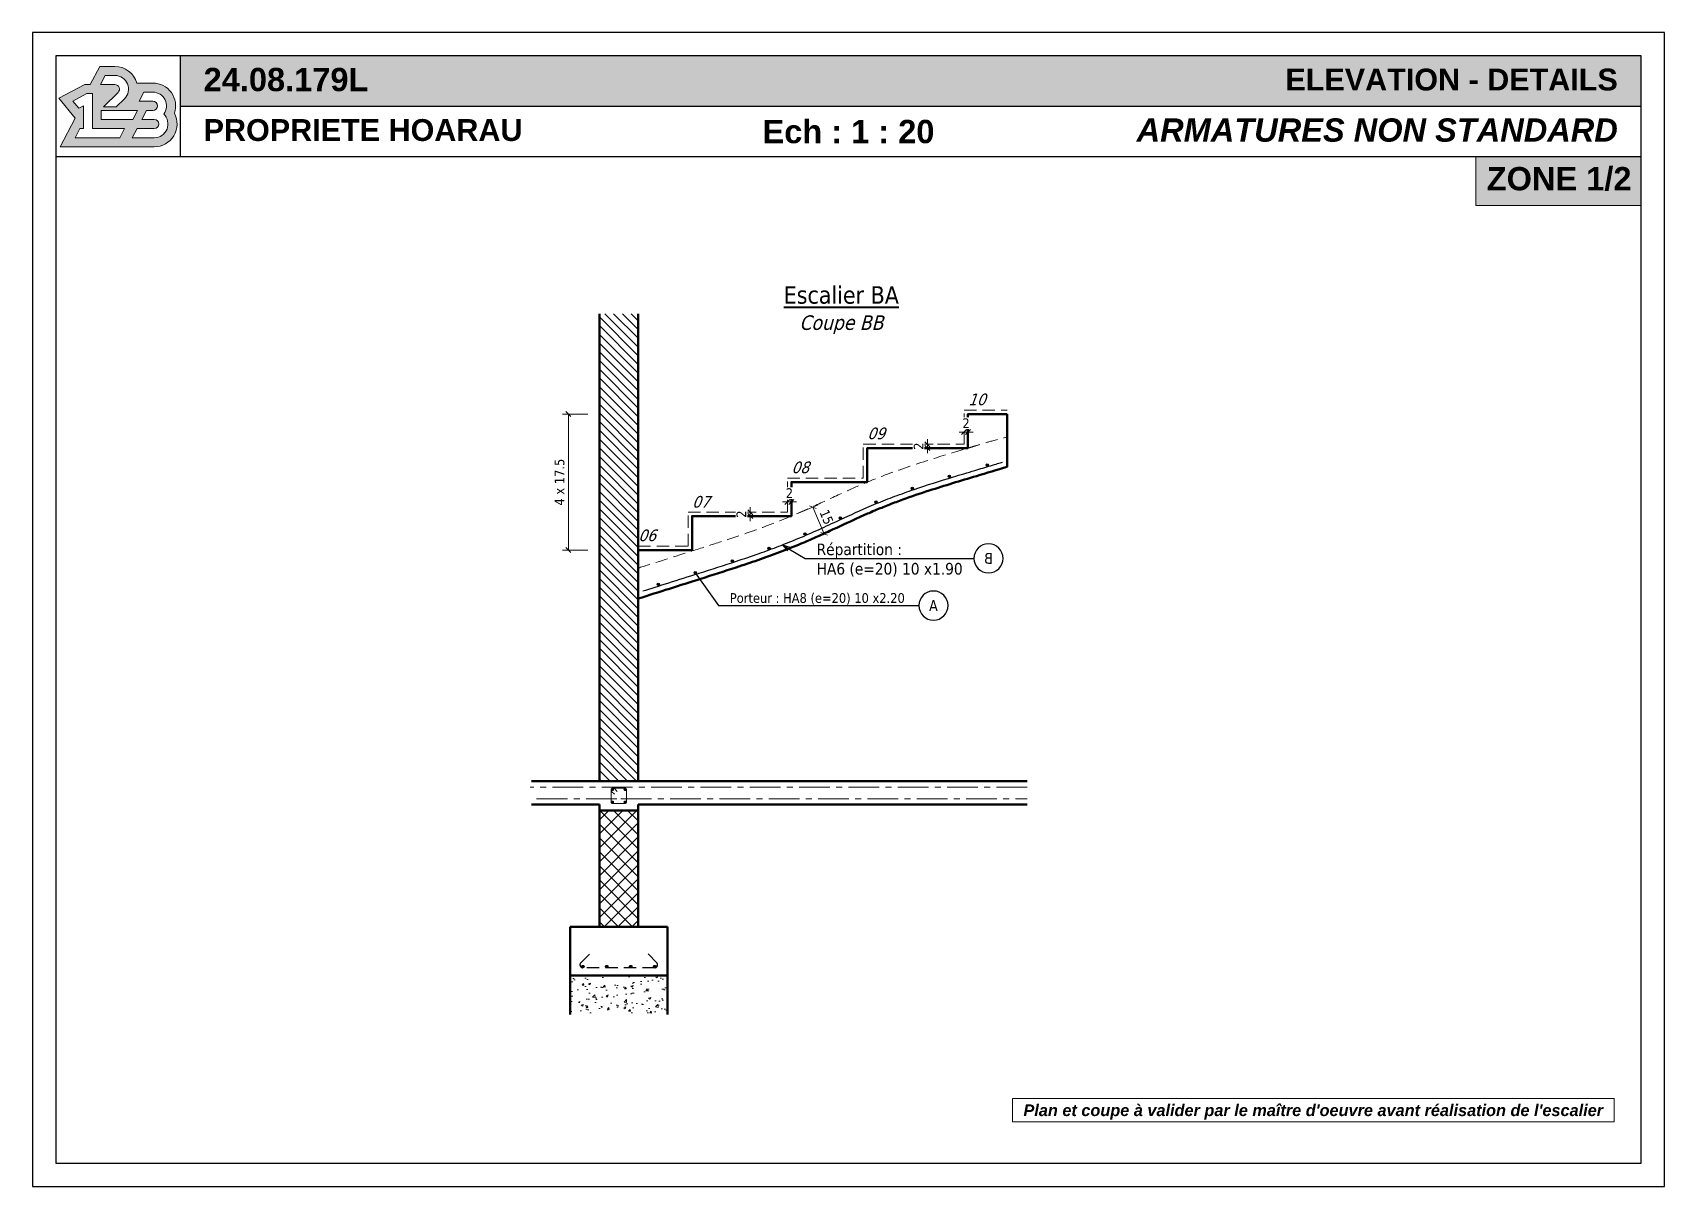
# Model space of a CAD drawing. Header units: millimetres. Extents: x 1206 to 5166, y 1455 to 2049.
# Drawn here: x 3286 to 4126, y 1455 to 2049 of the extents above; entities that cross this region are included whole.
import ezdxf
from ezdxf import colors
from ezdxf.entities.mleader import LeaderData, LeaderLine
from ezdxf.enums import TextEntityAlignment as Align
from ezdxf.math import Vec2, Vec3

# ---------------------------------------------------------------- set-up
doc = ezdxf.new("R2010")
doc.units = ezdxf.units.MM
doc.linetypes.add('AXES', pattern=[50.8, 31.75, -6.35, 6.35, -6.35])
doc.linetypes.add('CACHE', pattern=[9.525, 6.35, -3.175])
for name, color, linetype in [('ABAK_A-ANNOT', 7, 'Continuous'), ('ABAK_A-ANNOT FERRAILLAGES', 7, 'Continuous'), ('ABAK_BA-FERRAILLAGES', 1, 'Continuous'), ('ABAK_BA-FERRAILLAGES CACHES', 7, 'CACHE')]:
    doc.layers.add(name, color=color, linetype=linetype)
for name, color, linetype, lineweight in [('ABAK_A-CARTOUCHE', 7, 'Continuous', 20), ('ABAK_A-COTA', 7, 'Continuous', 18), ('ABAK_A-HACHURES', 253, 'Continuous', 15), ('ABAK_A-TITRES', 150, 'Continuous', 40), ('ABAK_BC-COFFRAGE-CA', 7, 'CACHE', 15), ('ABAK_BC-COFFRAGE-CO', 7, 'Continuous', 50), ('ABAK_BC-STR METAL', 20, 'Continuous', 20), ('ABAK_Hachures', 252, 'Continuous', 15)]:
    doc.layers.add(name, color=color, linetype=linetype, lineweight=lineweight)
doc.styles.add('ABAK_ANNO_BA', font='tahoma.ttf', dxfattribs={"height": 0.3})
doc.styles.add('ABAK_ANNO_RESA', font='tahoma.ttf', dxfattribs={"oblique": 20, "height": 0.1})
doc.styles.add('ABAK_BA', font='tahoma.ttf')
doc.styles.add('ABAK_TXT', font='tahoma.ttf')
doc.styles.get("Standard").update_dxf_attribs({"font": 'arial.ttf'})
doc.dimstyles.new('ABAK_BA', dxfattribs={"dimtxt": 0.25, "dimasz": 0.13, "dimexe": 0.15, "dimexo": 0.2, "dimgap": 0.1, "dimtad": 1, "dimdec": 1, "dimdsep": 46, "dimtxsty": 'ABAK_BA', "dimblk": 'OBLIQUE', "dimcen": 4, "dimclrd": 256, "dimclrt": 256, "dimazin": 2, "dimtfac": 1, "dimtdec": 1, "dimtix": 1, "dimtmove": 2, "dimatfit": 3, "dimldrblk": 'OBLIQUE', "dimfxl": 0.5, "dimfxlon": 1, "dimlwd": -1, "dimlwe": -1, "dimarcsym": 0})

msp = doc.modelspace()

# ---------------------------------------------------------------- texts
at = {"layer": 'ABAK_A-ANNOT', "char_height": 6, "width": 19.363, "attachment_point": 1, "style": 'ABAK_ANNO_RESA'}
for s, insert in [('10', (3767.79, 1863.33)), ('09', (3715.91, 1845.83)), ('08', (3676.85, 1828.33)), ('07', (3625.72, 1810.61)), ('06', (3598.02, 1793.33))]:
    msp.add_mtext(s, dxfattribs=dict(at, insert=insert))
at = {"layer": 'ABAK_A-CARTOUCHE', "insert": (3951.09, 2024.91), "char_height": 11.25, "width": 302.4189, "attachment_point": 5, "style": 'ABAK_ANNO_BA'}
msp.add_mtext('\\pxqr;{\\fArial|b1|i0|c0|p34;ELEVATION - DETAILS}', dxfattribs=at)
at = {"layer": 'ABAK_A-CARTOUCHE', "color": 1, "insert": (3951.09, 1998.91), "char_height": 12, "width": 302.4189, "attachment_point": 5, "style": 'ABAK_ANNO_BA'}
msp.add_mtext('\\pxqr;{\\fArial|b1|i1|c0|p34;ARMATURES NON STANDARD}', dxfattribs=at)
at = {"layer": 'ABAK_A-CARTOUCHE', "color": 1, "insert": (3945.53, 1493.44), "char_height": 6, "width": 303.8155, "attachment_point": 5, "style": 'ABAK_ANNO_BA', "bg_fill": 16, "box_fill_scale": 1.5, "bg_fill_color": 256, "bg_fill_transparency": 0}
msp.add_mtext("\\pxqc;{\\fArial|b1|i1|c0|p34;Plan et coupe à valider par le maître d'oeuvre avant réalisation de l'escalier}", dxfattribs=at)
at = {"layer": 'ABAK_A-TITRES', "insert": (3702.57, 1906.28), "char_height": 9, "attachment_point": 5, "style": 'ABAK_TXT'}
msp.add_mtext_dynamic_manual_height_columns('{\\LEscalier BA \\fTahoma|b0|i1|c0|p34;\\H0.83333x;\\lCoupe BB}', width=76.5312, gutter_width=2.5, heights=[0], dxfattribs=at)

# ---------------------------------------------------------------- blocks, each defined once
blk = doc.blocks.new('A$Ccc495f69')
at = {"true_color": 0xffcc00}
h = blk.add_hatch(color=40, dxfattribs=at)
h.dxf.hatch_style = 1
h.paths.add_polyline_path([(-0.18, 7.2, 0.337188), (-5.96, 11.6), (-9.94, 11.6), (-12.44, 6.84), (-13.92, 6.84), (-20.72, 3.21), (-16.47, -2.07), (-20.42, -9.6), (4.44, -9.6, 0.56769), (9.72, -0.75, 0.514981), (4.04, 7.2)])
h.paths.add_polyline_path([(-3.42, 3.05), (-5.58, 0.9), (-8.99, 0.9), (-5.11, 4.75, 0.669448), (-5.96, 6.8), (-9.75, 6.8), (-8.49, 9.2), (-5.96, 9.2, -0.669448)], flags=16)
h.paths.add_polyline_path([(1.67, 4.8), (4.04, 4.8, -0.620692), (6.91, -0.98, -0.678658), (4.44, -7.2), (-1.38, -7.2), (-0.12, -4.8), (4.44, -4.8, 1), (4.44, -2.4), (1.14, -2.4), (2.4, 0), (4.04, 0, 1), (4.04, 2.4), (0.41, 2.4)], flags=16)
h.paths.add_polyline_path([(0, 0), (-1.26, -2.4), (-9.58, -2.4), (-9.58, 0)], flags=16)
h.paths.add_polyline_path([(-3.4, -4.8), (-4.65, -7.2), (-16.45, -7.2), (-15.19, -4.8), (-14.25, -4.8), (-14.25, 1.22), (-15.5, 0.55), (-17.04, 2.46), (-13.32, 4.44), (-11.85, 4.44), (-11.85, -4.8)], flags=16)
at = {"color": 40, "true_color": 0xffcc00}
for points in [[(4.44, -9.6), (-20.42, -9.6), (-16.47, -2.07), (-20.72, 3.21), (-13.92, 6.84), (-12.44, 6.84), (-9.94, 11.6), (-5.96, 11.6, -0.337188), (-0.18, 7.2), (4.04, 7.2, -0.514981), (9.72, -0.75, -0.56769), (4.44, -9.6, 1)], [(4.04, 2.4), (0.41, 2.4), (1.67, 4.8), (4.04, 4.8, -0.620692), (6.91, -0.98, -0.678658), (4.44, -7.2), (-1.38, -7.2), (-0.12, -4.8), (4.44, -4.8, 1), (4.44, -2.4), (1.14, -2.4), (2.4, 0), (4.04, 0, 1), (4.04, 2.4, -1)]]:
    blk.add_lwpolyline(points, format="xyb", dxfattribs=at)
blk.add_lwpolyline([(-9.75, 6.8), (-8.49, 9.2), (-5.96, 9.2, -0.669448), (-3.42, 3.05), (-5.58, 0.9), (-8.99, 0.9), (-5.11, 4.75, 0.669448), (-5.96, 6.8)], format="xyb", close=True, dxfattribs=at)
blk.add_lwpolyline([(-17.04, 2.46), (-15.5, 0.55), (-14.25, 1.22), (-14.25, -4.8), (-15.19, -4.8), (-16.45, -7.2), (-4.65, -7.2), (-3.4, -4.8), (-11.85, -4.8), (-11.85, 4.44), (-13.32, 4.44)], close=True, dxfattribs=at)
blk.add_lwpolyline([(-9.58, 0), (-9.58, -2.4), (-1.26, -2.4), (0, 0), (-9.58, 0)], dxfattribs=at)
blk = doc.blocks.new('*U84')
at = {"layer": 'ABAK_A-ANNOT', "true_color": 0xffcc00, "transparency": 33554687}
h = blk.add_hatch(color=40, dxfattribs=at)
h.dxf.hatch_style = 1
h.paths.add_polyline_path([(76, -12), (76, -38), (828, -38), (828, -12)])
at = {"layer": 'ABAK_A-HACHURES', "true_color": 0xa9d08e, "transparency": 33554687}
h = blk.add_hatch(color=63, dxfattribs=at)
h.dxf.hatch_style = 1
h.paths.add_polyline_path([(828, -89), (828, -64), (743.02, -64), (743.02, -89)])
for p, q in [((828, -64), (728, -64)), ((743.02, -64), (743.02, -89)), ((743.02, -89), (828, -89))]:
    blk.add_line(p, q)
at = {"layer": 'ABAK_A-ANNOT'}
for p, q in [((828, -12), (12, -12)), ((12, -12), (12, -581.97)), ((76, -12), (76, -64)), ((828, -581.97), (828, -12)), ((828, -38), (76, -38)), ((76, -64), (12, -64)), ((828, -64), (76, -64)), ((12, -581.97), (828, -581.97))]:
    blk.add_line(p, q, dxfattribs=at)
blk.add_lwpolyline([(840, 0), (0, 0), (0, -593.97), (840, -593.97)], close=True, dxfattribs=at)
at = {"layer": 'ABAK_A-COTA', "xscale": 1.952830188679271, "yscale": 1.952830188679271, "zscale": 1.952830188679271}
blk.add_blockref('A$Ccc495f69', (53.98, -40.03), dxfattribs=at)
at = {"layer": 'ABAK_A-CARTOUCHE', "attachment_point": 5, "style": 'ABAK_ANNO_BA'}
for s, insert, char_height, width in [('\\pxql;{\\fArial|b1|i0|c0|p34;24.08.179L}', (239.25, -24.23), 12, 302.4189), ('\\pxql;{\\fArial|b1|i0|c0|p34;PROPRIETE HOARAU}', (239.25, -50.23), 11.25, 302.4189), ('\\pxqc;{\\fArial|b1|i0|c0|p34;Ech : 1 : 20}', (420, -51), 12, 302.4189), ('{\\fArial|b1|i0|c0|p34;ZONE 1/2}', (785.83, -75.36), 12, 83.7193)]:
    blk.add_mtext(s, dxfattribs=dict(at, insert=insert, char_height=char_height, width=width))
blk = doc.blocks.new('_Oblique')
at = {"color": 0, "linetype": 'ByBlock', "lineweight": -2}
blk.add_line((-0.5, -0.5), (0.5, 0.5), dxfattribs=at)
blk = doc.blocks.new('*D109')
at = {"layer": 'ABAK_A-COTA', "color": 0, "transparency": 16777216}
for p, q in [((3572.1, 1852.73), (3559.1, 1852.73)), ((3572.1, 1782.73), (3559.1, 1782.73))]:
    blk.add_line(p, q, dxfattribs=at)
at = {"layer": 'ABAK_A-COTA', "transparency": 16777216}
blk.add_line((3562.1, 1782.73), (3562.1, 1852.73), dxfattribs=at)
at = {"layer": 'DEFPOINTS', "color": 0, "transparency": 16777216}
for p in [(3562.1, 1852.73), (3767.79, 1852.73), (3598.02, 1782.73)]:
    blk.add_point(p, dxfattribs=at)
at = {"layer": 'ABAK_A-COTA', "transparency": 16777216, "xscale": 2.6, "yscale": 2.6, "zscale": 2.6}
for p, rotation in [((3562.1, 1852.73), 90), ((3562.1, 1782.73), 270)]:
    blk.add_blockref('_Oblique', p, dxfattribs=dict(at, rotation=rotation))
at = {"layer": 'ABAK_A-COTA', "transparency": 16777216, "insert": (3557.54, 1817.73), "char_height": 5, "attachment_point": 5, "rotation": 90, "style": 'ABAK_BA'}
blk.add_mtext('4 x 17.5', dxfattribs=at)
blk = doc.blocks.new('*U96')
at = {"layer": 'ABAK_BA-FERRAILLAGES'}
h = blk.add_hatch(color=256, dxfattribs=at)
h.dxf.hatch_style = 1
h.paths.add_polyline_path([(-12.8, 0.62, -1), (-13.95, 0.98, -1)])
blk.add_circle((-13.37, 0.8), 0.6, dxfattribs=at)
blk = doc.blocks.new('*U97')
at = {"layer": 'ABAK_A-COTA', "color": 0, "linetype": 'ByBlock', "lineweight": -2, "transparency": 16777216, "rotation": 16.71513681832869}
blk.add_blockref('*U96', (3771.25, 1823.74), dxfattribs=at)
blk = doc.blocks.new('*U98')
at = {"layer": 'ABAK_BA-FERRAILLAGES'}
h = blk.add_hatch(color=256, dxfattribs=at)
h.dxf.hatch_style = 1
h.paths.add_polyline_path([(-12.8, 0.62, -1), (-13.95, 0.98, -1)])
blk.add_circle((-13.37, 0.8), 0.6, dxfattribs=at)
blk = doc.blocks.new('*U99')
at = {"layer": 'ABAK_A-COTA', "color": 0, "linetype": 'ByBlock', "lineweight": -2, "transparency": 16777216, "rotation": 16.71513681832869}
blk.add_blockref('*U98', (28395.3, -3385.98), dxfattribs=at)
blk = doc.blocks.new('_None')
blk = doc.blocks.new('_TagCircle')
at = {"color": 0, "linetype": 'ByBlock', "lineweight": -2, "transparency": 16777216}
blk.add_circle((0, 0), 0.125, dxfattribs=at)
at = {"layer": 'ABAK_A-COTA', "color": 0, "transparency": 16777216, "style": 'ABAK_ANNO_BA'}
blk.add_attdef('NUMEROETIQUETTE', text='', height=0.09375, dxfattribs=at).set_placement((0, -0.046875), align=Align.CENTER)
blk = doc.blocks.new('_Open30')
at = {"color": 0, "linetype": 'ByBlock', "lineweight": -2}
for p, q in [((-1, 0.27), (0, 0)), ((0, 0), (-1, -0.27)), ((0, 0), (-1, 0))]:
    blk.add_line(p, q, dxfattribs=at)
blk = doc.blocks.new('*D164')
at = {"layer": 'ABAK_BC-STR METAL', "transparency": 16777216}
for p, q in [((3655.67, 1802.23), (3655.67, 1804.83)), ((3655.67, 1800.23), (3655.67, 1802.23)), ((3655.67, 1800.23), (3655.67, 1797.63))]:
    blk.add_line(p, q, dxfattribs=at)
at = {"layer": 'ABAK_BC-STR METAL', "color": 0, "transparency": 16777216}
for p, q in [((3655.67, 1802.23), (3658.67, 1802.23)), ((3655.67, 1800.23), (3658.67, 1800.23))]:
    blk.add_line(p, q, dxfattribs=at)
at = {"layer": 'ABAK_BC-STR METAL', "transparency": 16777216, "xscale": 2.6, "yscale": 2.6, "zscale": 2.6}
for p, rotation in [((3655.67, 1802.23), 270), ((3655.67, 1800.23), 90)]:
    blk.add_blockref('_Oblique', p, dxfattribs=dict(at, rotation=rotation))
at = {"layer": 'ABAK_BC-STR METAL', "transparency": 16777216, "insert": (3651.11, 1801.23), "char_height": 5, "attachment_point": 5, "rotation": 90, "style": 'ABAK_BA', "bg_fill": 3, "box_fill_scale": 1.1, "bg_fill_color": 256, "bg_fill_true_color": 13158600, "bg_fill_transparency": 0}
blk.add_mtext('2', dxfattribs=at)
at = {"layer": 'DEFPOINTS', "color": 0, "transparency": 16777216}
for p in [(3652.32, 1802.23), (3652.32, 1800.23), (3655.67, 1802.23)]:
    blk.add_point(p, dxfattribs=at)
blk = doc.blocks.new('*D152')
at = {"layer": 'ABAK_BC-STR METAL', "transparency": 16777216}
for p, q in [((3674.85, 1807.52), (3672.25, 1807.52)), ((3676.85, 1807.52), (3674.85, 1807.52)), ((3676.85, 1807.52), (3679.45, 1807.52))]:
    blk.add_line(p, q, dxfattribs=at)
at = {"layer": 'ABAK_BC-STR METAL', "color": 0, "transparency": 16777216}
for p, q in [((3674.85, 1807.52), (3674.85, 1804.52)), ((3676.85, 1807.52), (3676.85, 1804.52))]:
    blk.add_line(p, q, dxfattribs=at)
at = {"layer": 'ABAK_BC-STR METAL', "transparency": 16777216, "xscale": 2.6, "yscale": 2.6, "zscale": 2.6}
blk.add_blockref('_Oblique', (3674.85, 1807.52), dxfattribs=at)
at = {"layer": 'ABAK_BC-STR METAL', "transparency": 16777216, "xscale": 2.6, "yscale": 2.6, "zscale": 2.6, "rotation": 180}
blk.add_blockref('_Oblique', (3676.85, 1807.52), dxfattribs=at)
at = {"layer": 'ABAK_BC-STR METAL', "transparency": 16777216, "insert": (3675.85, 1812.08), "char_height": 5, "attachment_point": 5, "style": 'ABAK_BA', "bg_fill": 3, "box_fill_scale": 1.1, "bg_fill_color": 256, "bg_fill_true_color": 13158600, "bg_fill_transparency": 0}
blk.add_mtext('2', dxfattribs=at)
at = {"layer": 'DEFPOINTS', "color": 0, "transparency": 16777216}
for p in [(3674.85, 1809.86), (3674.85, 1807.52), (3676.85, 1809.86)]:
    blk.add_point(p, dxfattribs=at)
blk = doc.blocks.new('*D153')
at = {"layer": 'ABAK_BC-STR METAL', "transparency": 16777216}
for p, q in [((3746.92, 1837.23), (3746.92, 1839.83)), ((3746.92, 1835.23), (3746.92, 1837.23)), ((3746.92, 1835.23), (3746.92, 1832.63))]:
    blk.add_line(p, q, dxfattribs=at)
at = {"layer": 'ABAK_BC-STR METAL', "color": 0, "transparency": 16777216}
for p, q in [((3746.92, 1837.23), (3749.92, 1837.23)), ((3746.92, 1835.23), (3749.92, 1835.23))]:
    blk.add_line(p, q, dxfattribs=at)
at = {"layer": 'ABAK_BC-STR METAL', "transparency": 16777216, "xscale": 2.6, "yscale": 2.6, "zscale": 2.6}
for p, rotation in [((3746.92, 1837.23), 270), ((3746.92, 1835.23), 90)]:
    blk.add_blockref('_Oblique', p, dxfattribs=dict(at, rotation=rotation))
at = {"layer": 'ABAK_BC-STR METAL', "transparency": 16777216, "insert": (3742.36, 1836.23), "char_height": 5, "attachment_point": 5, "rotation": 90, "style": 'ABAK_BA', "bg_fill": 3, "box_fill_scale": 1.1, "bg_fill_color": 256, "bg_fill_true_color": 13158600, "bg_fill_transparency": 0}
blk.add_mtext('2', dxfattribs=at)
at = {"layer": 'DEFPOINTS', "color": 0, "transparency": 16777216}
for p in [(3744.23, 1837.23), (3744.23, 1835.23), (3746.92, 1837.23)]:
    blk.add_point(p, dxfattribs=at)
blk = doc.blocks.new('*D154')
at = {"layer": 'ABAK_BC-STR METAL', "transparency": 16777216}
for p, q in [((3765.79, 1843.51), (3763.19, 1843.51)), ((3767.79, 1843.51), (3765.79, 1843.51)), ((3767.79, 1843.51), (3770.39, 1843.51))]:
    blk.add_line(p, q, dxfattribs=at)
at = {"layer": 'ABAK_BC-STR METAL', "color": 0, "transparency": 16777216}
for p, q in [((3765.79, 1843.51), (3765.79, 1840.51)), ((3767.79, 1843.51), (3767.79, 1840.51))]:
    blk.add_line(p, q, dxfattribs=at)
at = {"layer": 'ABAK_BC-STR METAL', "transparency": 16777216, "xscale": 2.6, "yscale": 2.6, "zscale": 2.6}
blk.add_blockref('_Oblique', (3765.79, 1843.51), dxfattribs=at)
at = {"layer": 'ABAK_BC-STR METAL', "transparency": 16777216, "xscale": 2.6, "yscale": 2.6, "zscale": 2.6, "rotation": 180}
blk.add_blockref('_Oblique', (3767.79, 1843.51), dxfattribs=at)
at = {"layer": 'ABAK_BC-STR METAL', "transparency": 16777216, "insert": (3766.79, 1848.06), "char_height": 5, "attachment_point": 5, "style": 'ABAK_BA', "bg_fill": 3, "box_fill_scale": 1.1, "bg_fill_color": 256, "bg_fill_true_color": 13158600, "bg_fill_transparency": 0}
blk.add_mtext('2', dxfattribs=at)
at = {"layer": 'DEFPOINTS', "color": 0, "transparency": 16777216}
for p in [(3765.79, 1845.71), (3765.79, 1843.51), (3767.79, 1845.71)]:
    blk.add_point(p, dxfattribs=at)
blk = doc.blocks.new('*D160')
at = {"layer": 'ABAK_A-COTA', "color": 0, "transparency": 16777216}
for p, q in [((3680.53, 1801.79), (3690.62, 1806.04)), ((3686.36, 1787.96), (3696.45, 1792.22))]:
    blk.add_line(p, q, dxfattribs=at)
at = {"layer": 'ABAK_A-COTA', "transparency": 16777216}
blk.add_line((3687.86, 1804.87), (3693.69, 1791.05), dxfattribs=at)
at = {"layer": 'DEFPOINTS', "color": 0, "transparency": 16777216}
for p in [(3676.85, 1800.23), (3693.69, 1791.05), (3682.68, 1786.41)]:
    blk.add_point(p, dxfattribs=at)
at = {"layer": 'ABAK_A-COTA', "transparency": 16777216, "xscale": 2.6, "yscale": 2.6, "zscale": 2.6}
for p, rotation in [((3687.86, 1804.87), 112.8663944220175), ((3693.69, 1791.05), 292.8663944220175)]:
    blk.add_blockref('_Oblique', p, dxfattribs=dict(at, rotation=rotation))
at = {"layer": 'ABAK_A-COTA', "transparency": 16777216, "insert": (3694.97, 1799.74), "char_height": 5, "attachment_point": 5, "rotation": 292.86639, "style": 'ABAK_BA'}
blk.add_mtext('15', dxfattribs=at)

# ---------------------------------------------------------------- dimensions: what is measured, and where the dimension line sits
at = {"layer": 'ABAK_A-COTA'}
dim = msp.add_linear_dim(base=(3562.1, 1852.73), p1=(3598.02, 1782.73), p2=(3767.79, 1852.73), angle=90, text='4 x 17.5', dimstyle='ABAK_BA', dxfattribs=at)
dim.commit()
dim.dimension.update_dxf_attribs({"geometry": '*D109', "text_midpoint": (3557.54, 1817.73)})

# ---------------------------------------------------------------- hatches: boundary and pattern name
at = {"layer": 'ABAK_A-HACHURES', "transparency": 33554687}
h = msp.add_hatch(dxfattribs=at)
h.set_pattern_fill('ANSI37', color=256, scale=0.08)
h.set_pattern_definition([(45, (-23934.9375, 5209.719), (-3.59210245, 3.59210245), []), (135, (-23934.9375, 5209.719), (-3.59210245, -3.59210245), [])])
h.paths.add_polyline_path([(3598.02, 1648.73), (3578.02, 1648.73), (3578.02, 1588.73), (3598.02, 1588.73)])
at = {"layer": 'ABAK_BA-FERRAILLAGES'}
h = msp.add_hatch(color=256, dxfattribs=at)
h.dxf.hatch_style = 1
h.paths.add_polyline_path([(3739.75, 1814.53, -1), (3738.55, 1814.51, -1)])
h = msp.add_hatch(color=256, dxfattribs=at)
h.dxf.hatch_style = 1
h.paths.add_polyline_path([(3720.97, 1807.53, -1), (3719.78, 1807.44, -1)])
h = msp.add_hatch(color=256, dxfattribs=at)
h.dxf.hatch_style = 1
h.paths.add_polyline_path([(3702.66, 1799.41, -1), (3701.47, 1799.26, -1)])
h = msp.add_hatch(color=256, dxfattribs=at)
h.dxf.hatch_style = 1
h.paths.add_polyline_path([(3684.47, 1791.14, -1), (3683.28, 1791.01, -1)])
h = msp.add_hatch(color=256, dxfattribs=at)
h.dxf.hatch_style = 1
h.paths.add_polyline_path([(3665.93, 1783.74, -1), (3664.73, 1783.68, -1)])
h = msp.add_hatch(color=256, dxfattribs=at)
h.dxf.hatch_style = 1
h.paths.add_polyline_path([(3647.06, 1777.2, -1), (3645.86, 1777.18, -1)])
h = msp.add_hatch(color=256, dxfattribs=at)
h.dxf.hatch_style = 1
h.paths.add_polyline_path([(3608.96, 1765.05, -1), (3607.76, 1765.05, -1)])
h = msp.add_hatch(color=256, dxfattribs=at)
h.dxf.hatch_style = 1
h.paths.add_polyline_path([(3628.02, 1771.09, -1), (3626.82, 1771.09, -1)])
at = {"layer": 'ABAK_BA-FERRAILLAGES CACHES'}
h = msp.add_hatch(color=256, dxfattribs=at)
h.dxf.hatch_style = 1
h.paths.add_polyline_path([(3570.12, 1568.33, 1), (3568.92, 1568.33, 1)])
h = msp.add_hatch(color=256, dxfattribs=at)
h.dxf.hatch_style = 1
h.paths.add_polyline_path([(3582.45, 1568.33, 1), (3581.25, 1568.33, 1)])
h = msp.add_hatch(color=256, dxfattribs=at)
h.dxf.hatch_style = 1
h.paths.add_polyline_path([(3594.78, 1568.33, 1), (3593.58, 1568.33, 1)])
h = msp.add_hatch(color=256, dxfattribs=at)
h.dxf.hatch_style = 1
h.paths.add_polyline_path([(3607.12, 1568.33, 1), (3605.92, 1568.33, 1)])
at = {"layer": 'ABAK_BC-COFFRAGE-CA'}
h = msp.add_hatch(color=256, dxfattribs=at)
h.dxf.hatch_style = 1
h.paths.add_polyline_path([(3585.34, 1659.51, 1), (3584.14, 1659.51, 1)])
h = msp.add_hatch(color=256, dxfattribs=at)
h.dxf.hatch_style = 1
h.paths.add_polyline_path([(3591.9, 1659.51, 1), (3590.7, 1659.51, 1)])
h = msp.add_hatch(color=256, dxfattribs=at)
h.dxf.hatch_style = 1
h.paths.add_polyline_path([(3585.34, 1652.95, 1), (3584.14, 1652.95, 1)])
h = msp.add_hatch(color=256, dxfattribs=at)
h.dxf.hatch_style = 1
h.paths.add_polyline_path([(3591.9, 1652.95, 1), (3590.7, 1652.95, 1)])
at = {"layer": 'ABAK_Hachures'}
h = msp.add_hatch(dxfattribs=at)
h.set_pattern_fill('ANSI31', color=256, angle=90)
h.set_pattern_definition([(135, (2.8676, -24480.195), (-2.24506403, -2.24506403), [])])
edge = h.paths.add_edge_path(flags=17)
edge.add_line((3578.02, 1880.61), (3578.02, 1899.11))
h.paths.add_polyline_path([(3578.02, 1663.73), (3598.02, 1663.73), (3598.02, 1904.43), (3578.02, 1904.43)])
at = {"layer": 'ABAK_Hachures', "transparency": 33554687}
h = msp.add_hatch(dxfattribs=at)
h.set_pattern_fill('AR-CONC', color=256, scale=0.003)
h.set_pattern_definition([(50, (-797.222, -3980.388), (10.93108, -0.956345), [1.143, -12.573]), (355, (-797.222, -3980.388), (-2.114605, 11.46341), [0.9144, -10.058435]), (100.45144, (-796.311, -3980.467), (8.816475, 10.507065), [0.9714, -10.685415]), (46.1842, (-797.222, -3977.34), (16.264742, -2.52254), [1.7145, -18.8595]), (96.63556, (-795.867, -3977.55), (14.244248, 14.845567), [1.4571, -16.028136]), (351.18415, (-797.222, -3977.34), (14.24425, 14.845567), [1.371598, -15.087584]), (21, (-795.698, -3978.102), (9.096863, -6.135912), [1.143, -12.573]), (326, (-795.698, -3978.102), (3.708122, 11.051278), [0.9144, -10.0584]), (71.45144, (-794.94, -3978.613), (12.804985, 4.915366), [0.9714, -10.685396]), (37.5, (-797.222, -3980.3877), (0.1853162, 5.0733023), [0, -9.93648, 0, -10.2108, 0, -10.0965]), (7.5, (-797.222, -3980.388), (4.0091798, 6.0108345), [0, -5.82168, 0, -9.70788, 0, -3.8481]), (327.5, (-800.6206, -3980.3877), (8.1354357, -0.3437246), [0, -3.81, 0, -11.8872, 0, -15.7734]), (317.5, (-802.145, -3980.388), (8.887751, 1.5255895), [0, -4.953, 0, -7.89432, 0, -11.2014])])
h.paths.add_polyline_path([(3613.02, 1563.73), (3563.02, 1563.73), (3563.02, 1543.73), (3613.02, 1543.73)])

# ---------------------------------------------------------------- linework, layer by layer
at = {"layer": 'ABAK_BA-FERRAILLAGES'}
for centre in [(3739.15, 1814.52), (3720.37, 1807.49), (3702.07, 1799.34), (3683.87, 1791.07), (3665.33, 1783.71), (3646.46, 1777.19), (3608.36, 1765.05), (3627.42, 1771.09)]:
    msp.add_circle(centre, 0.6, dxfattribs=at)
for points, knots in [([(3629.35, 1770.84), (3635.72, 1772.86), (3642.13, 1774.89), (3652.46, 1778.31), (3656.37, 1779.64), (3663.69, 1782.22), (3667.09, 1783.46), (3673.46, 1785.89), (3676.43, 1787.07), (3681.16, 1789.02), (3682.94, 1789.77), (3686.44, 1791.29), (3688.17, 1792.06), (3693.34, 1794.39), (3696.74, 1795.96), (3705.38, 1799.96), (3710.58, 1802.37), (3717.33, 1805.31), (3718.92, 1805.99), (3722.1, 1807.3), (3723.69, 1807.95), (3726.91, 1809.21), (3728.53, 1809.83), (3733.4, 1811.64), (3736.69, 1812.81), (3746.64, 1816.2), (3753.4, 1818.33), (3763.89, 1821.53), (3767.56, 1822.63), (3771.25, 1823.74)], [0, 0, 0, 0, 19.997144, 19.997144, 32.146554, 32.146554, 42.711749, 42.711749, 51.976583, 51.976583, 57.516036, 57.516036, 63.05549, 63.05549, 74.134397, 74.134397, 91.587198, 91.587198, 96.990936, 96.990936, 102.394674, 102.394674, 107.798412, 107.798412, 118.605889, 118.605889, 140.220841, 140.220841, 151.743246, 151.743246, 151.743246, 151.743246]), ([(3771.25, 1823.74), (3771.93, 1823.94), (3772.62, 1824.15), (3774.67, 1824.77), (3776.04, 1825.18), (3780.15, 1826.41), (3782.89, 1827.24), (3784.54, 1827.73), (3785.53, 1828.03), (3785.53, 1828.03)], [151.743246, 151.743246, 151.743246, 151.743246, 153.885014, 153.885014, 158.168549, 158.168549, 166.735619, 166.735619, 168.318447, 168.318447, 168.318447, 168.318447]), ([(3600.45, 1761.68), (3608.35, 1764.18), (3618.69, 1767.46), (3629.14, 1770.77), (3629.24, 1770.81), (3629.35, 1770.84)], [-32.815087, -32.815087, -32.815087, -32.815087, -0.337649, -0.337649, 0, 0, 0, 0])]:
    msp.add_open_spline(points, degree=3, knots=knots, dxfattribs=at)
at = {"layer": 'ABAK_BA-FERRAILLAGES CACHES'}
msp.add_lwpolyline([(3603.07, 1574.8), (3607.58, 1570.29, -0.668179), (3606.52, 1567.73), (3569.52, 1567.73, -0.668179), (3568.46, 1570.29), (3572.97, 1574.8)], format="xyb", dxfattribs=at)
for centre in [(3569.52, 1568.33), (3581.85, 1568.33), (3594.18, 1568.33), (3606.52, 1568.33)]:
    msp.add_circle(centre, 0.6, dxfattribs=at)
at = {"layer": 'ABAK_BC-COFFRAGE-CA', "linetype": 'AXES', "ltscale": 0.5}
for p, q in [((3798.3, 1660.73), (3542.47, 1660.73)), ((3587.02, 1654.73), (3543.02, 1654.73)), ((3589.02, 1654.73), (3798.24, 1654.73))]:
    msp.add_line(p, q, dxfattribs=at)
at = {"layer": 'ABAK_BC-COFFRAGE-CA'}
msp.add_lwpolyline([(3598.02, 1784.73), (3623.72, 1784.73), (3623.72, 1802.23), (3674.85, 1802.23), (3674.85, 1819.73), (3713.91, 1819.73), (3713.91, 1837.23), (3765.79, 1837.23), (3765.79, 1854.73), (3788.02, 1854.73)], dxfattribs=at)
msp.add_lwpolyline([(3587.14, 1658.52), (3585.73, 1659.94, 0.668179), (3584.02, 1659.23), (3584.02, 1653.23, 0.414214), (3585.02, 1652.23), (3591.02, 1652.23, 0.414214), (3592.02, 1653.23), (3592.02, 1659.23, 0.414214), (3591.02, 1660.23), (3585.02, 1660.23, 0.668179), (3584.31, 1658.52), (3585.73, 1657.11)], format="xyb", dxfattribs=at)
for centre in [(3584.74, 1659.51), (3591.3, 1659.51), (3584.74, 1652.95), (3591.3, 1652.95)]:
    msp.add_circle(centre, 0.6, dxfattribs=at)
at = {"layer": 'ABAK_BC-COFFRAGE-CA', "color": 9}
for points, knots in [([(3767.79, 1835.23), (3768.25, 1835.37), (3768.71, 1835.51), (3770.08, 1835.92), (3770.99, 1836.19), (3773.73, 1837.01), (3775.56, 1837.56), (3779.49, 1838.74), (3781.6, 1839.38), (3788.02, 1841.06)], [151.743246, 151.743246, 151.743246, 151.743246, 153.170919, 153.170919, 156.026266, 156.026266, 161.736958, 161.736958, 168.318447, 168.318447, 168.318447, 168.318447]), ([(3625.72, 1782.28), (3630.45, 1783.78), (3635.17, 1785.27), (3645.52, 1788.64), (3651.15, 1790.51), (3660.32, 1793.76), (3663.9, 1795.08), (3670.56, 1797.64), (3673.65, 1798.89), (3678.83, 1801.07), (3680.94, 1801.98), (3685.13, 1803.85), (3687.22, 1804.8), (3694.08, 1807.94), (3698.83, 1810.17), (3707.4, 1814.08), (3711.21, 1815.77), (3718.9, 1818.98), (3722.78, 1820.5), (3734.13, 1824.7), (3741.67, 1827.2), (3755.42, 1831.52), (3761.61, 1833.37), (3767.79, 1835.23)], [0, 0, 0, 0, 14.834769, 14.834769, 32.617434, 32.617434, 44.044494, 44.044494, 54.046327, 54.046327, 60.930611, 60.930611, 67.814895, 67.814895, 83.553815, 83.553815, 96.061502, 96.061502, 108.569188, 108.569188, 132.408272, 132.408272, 151.743246, 151.743246, 151.743246, 151.743246]), ([(3598.02, 1773.49), (3604.12, 1775.43), (3614.76, 1778.8), (3625.51, 1782.21), (3625.62, 1782.24), (3625.72, 1782.28)], [-33.76488, -33.76488, -33.76488, -33.76488, -0.337649, -0.337649, 0, 0, 0, 0])]:
    msp.add_open_spline(points, degree=3, knots=knots, dxfattribs=at)
at = {"layer": 'ABAK_BC-COFFRAGE-CO'}
for p, q in [((3578.02, 1663.73), (3578.02, 1904.43)), ((3598.02, 1663.73), (3598.02, 1904.43)), ((3788.02, 1852.73), (3788.02, 1825.64)), ((3543.02, 1663.73), (3798.24, 1663.73)), ((3578.02, 1651.73), (3543.02, 1651.73)), ((3578.02, 1588.73), (3578.02, 1651.73)), ((3578.02, 1648.73), (3598.02, 1648.73)), ((3598.02, 1648.73), (3578.02, 1648.73)), ((3598.02, 1651.73), (3798.24, 1651.73)), ((3598.02, 1588.73), (3598.02, 1651.73)), ((3563.02, 1543.73), (3563.02, 1588.73)), ((3613.02, 1588.73), (3613.02, 1543.73))]:
    msp.add_line(p, q, dxfattribs=at)
for points in [[(3598.02, 1782.73), (3625.72, 1782.73), (3625.72, 1800.23), (3676.85, 1800.23), (3676.85, 1817.73), (3715.91, 1817.73), (3715.91, 1835.23), (3767.79, 1835.23), (3767.79, 1852.73), (3788.02, 1852.73)], [(3563.02, 1588.73), (3613.02, 1588.73)], [(3613.02, 1563.73), (3563.02, 1563.73)]]:
    msp.add_lwpolyline(points, dxfattribs=at)
msp.add_open_spline([(3598.02, 1757.76), (3608.76, 1761.16), (3619.51, 1764.57), (3630.26, 1767.98), (3630.26, 1767.98), (3630.26, 1767.98), (3630.26, 1767.98), (3636.28, 1769.89), (3642.35, 1771.82), (3652.16, 1775.05), (3655.88, 1776.3), (3667.04, 1780.2), (3674.5, 1782.99), (3683.18, 1786.62), (3684.43, 1787.15), (3686.92, 1788.23), (3688.16, 1788.78), (3691.84, 1790.41), (3694.26, 1791.52), (3701.45, 1794.83), (3706.14, 1797.02), (3712.8, 1800.05), (3714.83, 1800.95), (3718.21, 1802.42), (3719.56, 1803), (3722, 1804.02), (3723.09, 1804.47), (3725.28, 1805.35), (3726.38, 1805.78), (3729.7, 1807.07), (3731.93, 1807.9), (3738.68, 1810.35), (3743.25, 1811.89), (3755.81, 1815.97), (3763.91, 1818.4), (3772.11, 1820.87), (3772.11, 1820.87), (3772.11, 1820.87), (3772.11, 1820.87), (3777.41, 1822.46), (3782.71, 1824.05), (3788.02, 1825.64)], degree=3, knots=[-33.76488, -33.76488, -33.76488, -33.76488, -0.000936, -0.000936, -0.000936, 0, 0, 0, 18.915108, 18.915108, 30.411603, 30.411603, 53.404592, 53.404592, 57.304036, 57.304036, 61.203479, 61.203479, 69.002365, 69.002365, 84.600138, 84.600138, 91.499989, 91.499989, 96.139113, 96.139113, 99.88495, 99.88495, 103.630786, 103.630786, 111.12246, 111.12246, 126.105806, 126.105806, 151.743246, 151.743246, 151.743246, 151.744251, 151.744251, 151.744251, 168.318447, 168.318447, 168.318447, 168.318447], dxfattribs=at)

# ---------------------------------------------------------------- block references
at = {"layer": 'ABAK_A-COTA'}
for name, p in [('*U99', (-24604.59, 5215.57)), ('*U97', (0, 0))]:
    msp.add_blockref(name, p, dxfattribs=at)
at = {"layer": 'ABAK_Hachures'}
msp.add_blockref('*U84', (3286.27, 2049.14), dxfattribs=at)

msp.set_redraw_order([(e.dxf.handle, doc.entitydb.next_handle()) for e in msp.query("TEXT MTEXT ATTDEF DIMENSION ARC_DIMENSION")])  # texts and dimensions are drawn at this point

# ---------------------------------------------------------------- leaders
at = {"layer": 'ABAK_A-ANNOT FERRAILLAGES'}
ml = msp.add_multileader_mtext('Standard', dxfattribs=at)
ml.set_content('Répartition :\\PHA6 (e=20) 10 x1.90 ', color=7, style='ABAK_BA')
ml.set_leader_properties(color=256, linetype='ByLayer', lineweight=-1)
ml.set_arrow_properties(name='OPEN30')
ml.build(insert=Vec2(0, 0))
ml.multileader.update_dxf_attribs({"text_left_attachment_type": 6, "text_right_attachment_type": 6, "dogleg_length": 0.2, "scale": 20})
ctx = ml.context
ctx.base_point, ctx.scale, ctx.char_height, ctx.landing_gap_size, ctx.plane_origin = Vec3(3688.05, 1778.47), 20, 6, 1.8, Vec3(3671.92, 1724.67)
ctx.left_attachment, ctx.right_attachment = 6, 6
notes = []
notes.append((ctx, [(0, (1, 1, 0), (3684.05, 1778.47), (1, 0), 4, [(0, [(3672.1, 1785.38)], 0, [])])]))
ctx.mtext.insert, ctx.mtext.flow_direction = Vec3(3689.85, 1786.13), 5
ml = msp.add_multileader_block('Standard', dxfattribs=at)
ml.set_content('_TagCircle', color=256, scale=-60)
ml.set_attribute('NUMEROETIQUETTE', 'B', width=0)
ml.set_leader_properties(color=256, linetype='ByLayer', lineweight=-1)
ml.set_arrow_properties(name='NONE')
ml.build(insert=Vec2(0, 0))
ml.multileader.update_dxf_attribs({"text_left_attachment_type": 6, "text_right_attachment_type": 6, "dogleg_length": 0.2, "scale": 20})
ctx = ml.context
ctx.base_point, ctx.scale, ctx.char_height, ctx.landing_gap_size, ctx.plane_origin = Vec3(3770.85, 1778.47), 20, 6, 1.8, Vec3(3698.22, 1762.12)
ctx.left_attachment, ctx.right_attachment, ctx.text_align_type = 6, 6, 2
notes.append((ctx, [(0, (1, 1, 0), (3766.85, 1778.47), (1, 0), 4, [(0, [(3698.22, 1778.47)], 0, [])])]))
ctx.block.insert, ctx.block.scale = Vec3(3778.35, 1778.47), Vec3(-60, 60, 60)
ml = msp.add_multileader_mtext('Standard', dxfattribs=at)
ml.set_content('Porteur : HA8 (e=20) 10 x2.20 ', color=256, style='ABAK_BA')
ml.set_leader_properties(color=256, linetype='ByLayer', lineweight=-1)
ml.set_arrow_properties(name='NONE')
ml.build(insert=Vec2(0, 0))
ml.multileader.update_dxf_attribs({"text_left_attachment_type": 6, "text_right_attachment_type": 6, "dogleg_length": 0.2, "scale": 20})
ctx = ml.context
ctx.base_point, ctx.scale, ctx.char_height, ctx.landing_gap_size, ctx.plane_origin = Vec3(3643.37, 1754.18), 20, 5, 1.8, Vec3(3627.24, 1710.38)
ctx.left_attachment, ctx.right_attachment = 6, 6
notes.append((ctx, [(0, (1, 1, 0), (3639.37, 1754.18), (1, 0), 4, [(0, [(3627.42, 1771.09)], 0, [])])]))
ctx.mtext.insert, ctx.mtext.flow_direction = Vec3(3645.17, 1760.57), 5
ml = msp.add_multileader_block('Standard', dxfattribs=at)
ml.set_content('_TagCircle', color=256, scale=-60)
ml.set_attribute('NUMEROETIQUETTE', 'A', width=0)
ml.set_leader_properties(color=256, linetype='ByLayer', lineweight=-1)
ml.set_arrow_properties(name='NONE')
ml.build(insert=Vec2(0, 0))
ml.multileader.update_dxf_attribs({"text_left_attachment_type": 6, "text_right_attachment_type": 6, "dogleg_length": 0.2, "scale": 20})
ctx = ml.context
ctx.base_point, ctx.scale, ctx.char_height, ctx.landing_gap_size, ctx.plane_origin = Vec3(3742.5, 1754.17), 20, 6, 1.8, Vec3(3639.37, 1747.83)
ctx.left_attachment, ctx.right_attachment, ctx.text_align_type = 6, 6, 2
notes.append((ctx, [(0, (1, 1, 0), (3738.5, 1754.17), (1, 0), 4, [(0, [(3639.37, 1754.18)], 0, [])])]))
ctx.block.insert, ctx.block.scale = Vec3(3750, 1754.17), Vec3(-60, 60, 60)
for ctx, leaders in notes:
    for number, flags, end, landing, length, lines in leaders:
        leader = LeaderData()
        leader.index, (leader.has_last_leader_line, leader.has_dogleg_vector, leader.attachment_direction) = number, flags
        leader.last_leader_point, leader.dogleg_vector, leader.dogleg_length = Vec3(end), Vec3(landing), length
        for number, points, colour, breaks in lines:
            line = LeaderLine()
            line.index, line.vertices, line.color, line.breaks = number, Vec3.list(points), colors.encode_raw_color(colour), breaks
            leader.lines.append(line)
        ctx.leaders.append(leader)

# ---------------------------------------------------------------- next in the draw order: dimensions: what is measured, and where the dimension line sits
at = {"layer": 'ABAK_BC-STR METAL'}
for base, p1, p2, picture, middle in [((3765.79, 1843.51), (3767.79, 1845.71), (3765.79, 1845.71), '*D154', (3766.79, 1848.06)), ((3674.85, 1807.52), (3676.85, 1809.86), (3674.85, 1809.86), '*D152', (3675.85, 1812.08))]:
    dim = msp.add_linear_dim(base=base, p1=p1, p2=p2, dimstyle='ABAK_BA', override={"dimtfill": 1}, dxfattribs=at)
    dim.commit()
    dim.dimension.update_dxf_attribs({"geometry": picture, "text_midpoint": middle})
for base, p1, p2, picture, middle in [((3746.92, 1837.23), (3744.23, 1835.23), (3744.23, 1837.23), '*D153', (3742.36, 1836.23)), ((3655.67, 1802.23), (3652.32, 1800.23), (3652.32, 1802.23), '*D164', (3651.11, 1801.23))]:
    dim = msp.add_linear_dim(base=base, p1=p1, p2=p2, angle=90, dimstyle='ABAK_BA', override={"dimtfill": 1}, dxfattribs=at)
    dim.commit()
    dim.dimension.update_dxf_attribs({"geometry": picture, "text_midpoint": middle})

# ---------------------------------------------------------------- next in the draw order: dimensions: what is measured, and where the dimension line sits
at = {"layer": 'ABAK_A-COTA'}
dim = msp.add_aligned_dim(p1=(3676.85, 1800.23), p2=(3682.68, 1786.41), distance=11.95, dimstyle='ABAK_BA', dxfattribs=at)
dim.commit()
dim.dimension.update_dxf_attribs({"geometry": '*D160', "text_midpoint": (3694.97, 1799.74)})

doc.saveas('drawing.dxf')
